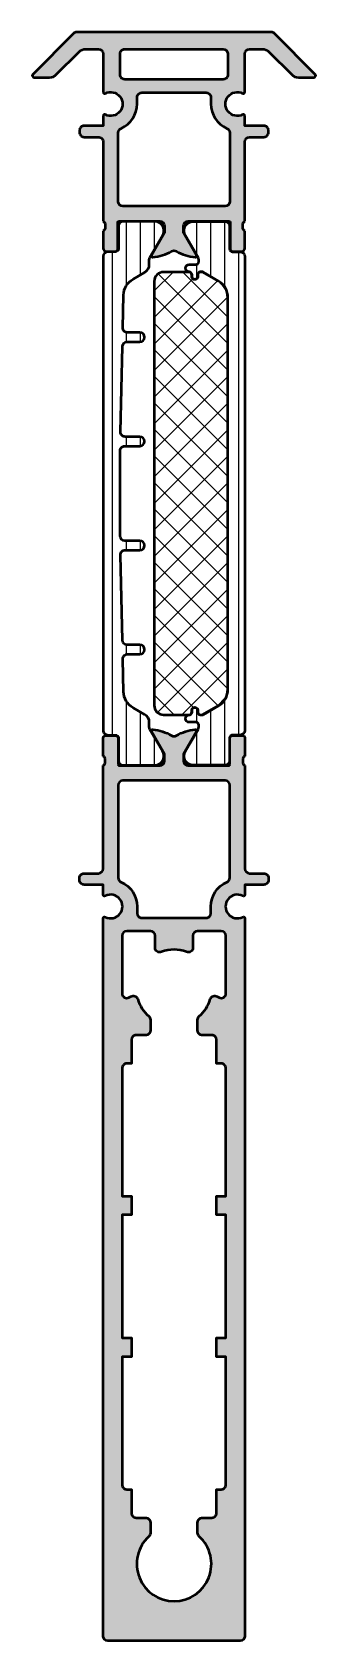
# Model space of a CAD drawing. Extents: x -7 to 23, y -75 to 95.
import ezdxf

# ---------------------------------------------------------------- set-up
doc = ezdxf.new("R2010")
doc.units = 0
for name, color, linetype, lineweight in [('0S-Alu contour', 7, 'Continuous', 50), ('0S-Alu hatch', 252, 'Continuous', 25), ('0S-Plastic contour', 254, 'Continuous', 50), ('0S-Plastic hatch', 253, 'Continuous', 25), ('0S-PT contour', 91, 'Continuous', 50), ('0S-PT hatch', 103, 'Continuous', 25)]:
    doc.layers.add(name, color=color, linetype=linetype, lineweight=lineweight)
pattern_1 = [(90, (0, 0), (-1.4859, 0), [])]

# ---------------------------------------------------------------- blocks, each defined once
blk = doc.blocks.new('346070__BF22D695_9EE8_45FF_923D_9C3B0B44C35D_')
at = {"layer": '0S-Alu hatch'}
h = blk.add_hatch(color=256, dxfattribs=at)
edge = h.paths.add_edge_path()
edge.add_line((-2.626375014997583, 94.84651192499963), (-6.938494865783763, 90.53439302789143))
edge.add_arc((-6.804144592214923, 90.40004272460938), 0.190000000000001, 134.9999936641691, 269.9999999999992)
edge.add_line((-6.804144592214925, 90.2100427246094), (-5.156187475068496, 90.21004272460938))
edge.add_arc((-5.15618747506849, 91.20004272460938), 0.990000000000009, 269.9999999999997, 314.9931089170281)
edge.add_line((-4.456235961512882, 90.49992282154192), (-2.041272433093844, 92.91430551440985))
edge.add_ellipse((-1.32718048492092, 92.20004177491673), major_axis=(-1.010000000000058, 0), ratio=1, start_angle=269.9986823612504, end_angle=314.99310891702777, ccw=False)
edge.add_line((-1.327157257815045, 93.2100417746497), (2.2048591197e-05, 93.21001125332862))
edge.add_ellipse((1.03201087707e-05, 92.70002157346572), major_axis=(-0.509989679997732, 0), ratio=1, start_angle=180, end_angle=269.99868234089917, ccw=False)
edge.add_line((0.5100000001065008, 92.70002157346748), (0.5100000000000057, 88.66774257405831))
edge.add_arc((0.665767883745405, 88.66584558126232), 0.1557794344199138, 179.3022675437157, 296.6131697495109)
edge.add_ellipse((1.299986954986545, 87.40006614684242), major_axis=(-1.259999999999997, 0), ratio=1, start_angle=63.386740839626384, end_angle=296.6131697495112, ccw=False)
edge.add_arc((0.6657700930816544, 86.13429605376079), 0.1557700930816396, 63.38674083962825, 180)
edge.add_line((0.5100000000000148, 86.13429605376079), (0.510000000000007, 85.09003566741943))
edge.add_line((0.510000000000007, 85.09003566741943), (-1.500000000000095, 85.09003566741943))
edge.add_arc((-1.5002473909118, 84.60028305958078), 0.4897526703214849, 89.97105793068152, 180.0283572323923)
edge.add_line((-1.99000000125014, 84.60004066773548), (-1.989999999999992, 84.40002346038862))
edge.add_arc((-1.500247392161329, 84.39977606947637), 0.4897526703214947, 179.9710579306107, 270.0283572335792)
edge.add_line((-1.500005000305953, 83.91002345913802), (1.03201098423e-05, 83.91002346049471))
edge.add_ellipse((1.03201101956e-05, 83.4000337804984), major_axis=(-0.5099896799963091, 0), ratio=1, start_angle=180, end_angle=270.0000000000397, ccw=False)
edge.add_line((0.5100000001065065, 83.40003378049873), (0.5100000000001006, 75.00737559752618))
edge.add_ellipse((0.4211635534569764, 74.73247845433258), major_axis=(-0.2888950563273991, 0), ratio=1, start_angle=178.8557447403815, end_angle=252.091113108642, ccw=False)
edge.add_line((0.7100010000000059, 74.72670930838912), (0.7100010000000112, 74.27331663564495))
edge.add_ellipse((0.4211329043568382, 74.26755538685711), major_axis=(-0.2889255417371552, 0), ratio=1, start_angle=107.9133206864841, end_angle=181.1425681414844, ccw=False)
edge.add_line((0.5100000000000116, 73.99263611146876), (0.5100000000000106, 72.12000104632568))
edge.add_arc((0.8000000000000193, 72.12000104632568), 0.2900000000000088, 180, 270)
edge.add_line((0.8000000000000193, 71.83000104632568), (1.779974319042788, 71.83000104632568))
edge.add_arc((1.779974319042788, 72.12000104632568), 0.2900000000000062, 270, 360)
edge.add_line((2.069974319042795, 72.12000104632568), (2.069974319042797, 74.87999904632568))
edge.add_ellipse((2.199974319042809, 74.87999904632568), major_axis=(-0.1300000000000119, 0), ratio=1, start_angle=270.0000000000033, end_angle=360, ccw=False)
edge.add_line((2.199974319042802, 75.00999904632569), (6.500000000000007, 75.00999904632569))
edge.add_ellipse((6.500000000000003, 74.49999904632568), major_axis=(-0.5100000000000052, 0), ratio=1, start_angle=180, end_angle=269.9999999999996, ccw=False)
edge.add_line((7.010000000000012, 74.49999904632568), (7.010000000000006, 73.79731955440138))
edge.add_line((7.010000000000006, 73.79731955440138), (5.627164796415495, 71.40217872329815))
edge.add_arc((5.738119784648314, 71.33811883097398), 0.1281197846483079, 149.9999999999933, 275.6225775507894)
edge.add_arc((5.26177675882622, 76.17660790817342), 4.989999999999937, 275.6225775507934, 299.8581976965986)
edge.add_ellipse((7.99997997283935, 71.40667675995262), major_axis=(-0.5099999999999617, 0), ratio=1, start_angle=240.1418023033996, end_angle=299.85819769660026, ccw=False)
edge.add_arc((10.7381831868525, 76.17660790817362), 4.990000000000121, 240.1418023034022, 264.3774224492067)
edge.add_arc((10.26184016103041, 71.33811883097397), 0.1281197846482762, 264.3774224492069, 390.0000000000058)
edge.add_line((10.3727951492632, 71.40217872329812), (8.989959945678715, 73.79731955440138))
edge.add_line((8.989959945678715, 73.79731955440138), (8.989959945678708, 74.49999904632568))
edge.add_ellipse((9.499959945678716, 74.49999904632568), major_axis=(-0.5100000000000087, 0), ratio=1, start_angle=270.0000000000004, end_angle=360, ccw=False)
edge.add_line((9.499959945678713, 75.00999904632569), (13.79998562663593, 75.00999904632569))
edge.add_ellipse((13.79998562663592, 74.87999904632568), major_axis=(-0.1300000000000097, 0), ratio=1, start_angle=180, end_angle=269.9999999999984, ccw=False)
edge.add_line((13.92998562663594, 74.87999904632566), (13.92998562663592, 72.12000104632571))
edge.add_arc((14.21998562663592, 72.12000104632571), 0.2899999999999974, 180, 270)
edge.add_line((14.21998562663592, 71.83000104632572), (15.19995994567871, 71.8300010463257))
edge.add_arc((15.19995994567871, 72.12000104632571), 0.2900000000000062, 270, 360)
edge.add_line((15.48995994567872, 72.12000104632571), (15.48995994567871, 73.9926361114688))
edge.add_ellipse((15.57882704132187, 74.26755538685715), major_axis=(-0.2889255417371592, 0), ratio=1, start_angle=-1.1425681415689155, end_angle=72.08667931351653, ccw=False)
edge.add_line((15.2899589456787, 74.27331663564541), (15.28995894567871, 74.72670930838852))
edge.add_ellipse((15.57879639222178, 74.73247845433256), major_axis=(-0.2888950563274623, 0), ratio=1, start_angle=-72.09111310863722, end_angle=1.1442552597338818, ccw=False)
edge.add_line((15.48995994567861, 75.00737559752622), (15.4899599455722, 83.4000337804986))
edge.add_ellipse((15.99994962556824, 83.40003378049869), major_axis=(-0.5099896799960338, 0), ratio=1, start_angle=270.00000000000716, end_angle=360, ccw=False)
edge.add_line((15.99994962556817, 83.91002346049473), (17.49995994565111, 83.91002346038819))
edge.add_arc((17.50020733659058, 84.39977606822679), 0.4897526703214278, 269.9710579274336, 360.0283572342431)
edge.add_line((17.98995994692885, 84.4000184600878), (17.98995994567871, 84.60003566741553))
edge.add_arc((17.50020733784001, 84.6002830583312), 0.489752670321533, 359.9710579302329, 450.0283572338818)
edge.add_line((17.49996494598204, 85.09003566866959), (15.48995994567871, 85.09003566741943))
edge.add_line((15.48995994567871, 85.09003566741943), (15.48995994567871, 86.13434283674155))
edge.add_arc((15.33423663557784, 86.13434283674155), 0.1557233101008713, 0, 116.6137069584541)
edge.add_ellipse((14.70003083851331, 87.40006614684242), major_axis=(-1.259999999999996, 0), ratio=1, start_angle=-116.61316974951092, end_angle=116.6137069584523, ccw=False)
edge.add_arc((15.33424990975447, 88.66584558126237), 0.1557794344199496, 243.3868302504874, 361.7103056146063)
edge.add_line((15.48995994567872, 88.67049497914482), (15.4899599455722, 92.70002157346723))
edge.add_ellipse((15.9999496255683, 92.70002157346734), major_axis=(-0.5099896799960941, 0), ratio=1, start_angle=270.00131765931764, end_angle=360, ccw=False)
edge.add_line((15.99993789708394, 93.21001125332857), (17.32711720313509, 93.2100417746497))
edge.add_ellipse((17.32714043060147, 92.20004177492108), major_axis=(-1.009999999995692, 0), ratio=1, start_angle=225.0068910828699, end_angle=270.0013176592006, ccw=False)
edge.add_line((18.04123237877259, 92.91430551440985), (20.4561959071916, 90.49992282154192))
edge.add_arc((21.15614742074721, 91.2000427246094), 0.9900000000000199, 225.0068910829723, 270.0000000000008)
edge.add_line((21.15614742074722, 90.2100427246094), (22.80410453789365, 90.21004272460938))
edge.add_arc((22.80410453789365, 90.40004272460938), 0.1899999999999977, 270.0000000000021, 405.0000063358274)
edge.add_line((22.93845481146249, 90.53439302789143), (18.62633496067627, 94.84651192499963))
edge.add_arc((18.27985267620927, 94.50002956390381), 0.4900000000000061, 45.00000633583307, 89.99999999999834)
edge.add_line((18.27985267620929, 94.99002956390382), (-2.27989273053059, 94.9900295639038))
edge.add_arc((-2.279892730530599, 94.50002956390381), 0.4899999999999949, 89.99999999999896, 134.9999936641658)
edge = h.paths.add_edge_path()
edge.add_ellipse((4.599986954986539, 88.10000511168614), major_axis=(-0.4999999999999966, 0), ratio=1, start_angle=269.3673577318503, end_angle=360, ccw=False)
edge.add_line((4.60550768808788, 88.59997463226318), (11.39451010540831, 88.59997463226318))
edge.add_ellipse((11.40003083851328, 88.10000511168614), major_axis=(-0.5000000000000373, 0), ratio=1, start_angle=180, end_angle=270.63264226856535, ccw=False)
edge.add_line((11.90003083851332, 88.10000511168614), (11.90003083851332, 87.40006614683993))
edge.add_arc((14.70003083855247, 87.4000661468399), 2.800000000039148, 180, 246.8073643830589)
edge.add_ellipse((13.4004124062633, 84.36675245873344), major_axis=(-0.4999999999608244, 0), ratio=1, start_angle=179.9966362892651, end_angle=246.80736438339568, ccw=False)
edge.add_line((13.90041240536247, 84.36672310481909), (13.8999857897989, 77.09996547399595))
edge.add_ellipse((13.39999611319174, 77.0999948273101), major_axis=(-0.4999896774687898, 0), ratio=1, start_angle=90.00000000056531, end_angle=179.9966362885066, ccw=False)
edge.add_line((13.39999611319667, 76.60000514984131), (2.599963832593539, 76.60000514973474))
edge.add_ellipse((2.599963832593539, 77.0999948273101), major_axis=(-0.4999896775753553, 0), ratio=1, start_angle=0.003363711493420851, end_angle=90.00000000000011, ccw=False)
edge.add_line((2.099974155879818, 77.09996547399594), (2.099547541771235, 84.36669832128715))
edge.add_ellipse((2.599547540908439, 84.36672767520731), major_axis=(-0.499999999998857, 0), ratio=1, start_angle=-66.80845702944998, end_angle=0.003363711493420851, ccw=False)
edge.add_arc((1.299986954985402, 87.4000661468447), 2.800000000001144, 293.1915429705496, 360)
edge.add_line((4.09998695498654, 87.40006614684467), (4.099986954986543, 88.10000511168614))
edge = h.paths.add_edge_path()
edge.add_ellipse((13.1999736979046, 92.70004188561823), major_axis=(-0.499969368677098, 0), ratio=1, start_angle=180.000794781643, end_angle=270, ccw=False)
edge.add_line((13.6999430665336, 92.70004882097103), (13.69997358322143, 90.49999999998533))
edge.add_ellipse((13.20020311082541, 90.499770472396), major_axis=(-0.499770525103128, 0), ratio=1, start_angle=89.97368599480791, end_angle=180.0263140020329, ccw=False)
edge.add_line((13.19997358320851, 90), (2.799986362460407, 90))
edge.add_ellipse((2.799756834853293, 90.499770472396), major_axis=(-0.4997705251031239, 0), ratio=1, start_angle=-0.02631400361190117, end_angle=90.02631400407012, ccw=False)
edge.add_line((2.299986362457282, 90.4999999999991), (2.300016880035407, 92.70001125335693))
edge.add_ellipse((2.79998624777411, 92.70004188561823), major_axis=(-0.4999693686770996, 0), ratio=1, start_angle=-89.99999999483049, end_angle=0.0035104136661061602, ccw=False)
edge.add_line((2.799986247729, 93.20001125429532), (13.1999736979046, 93.20001125429532))
at = {"layer": '0S-Alu contour', "color": 7}
for points in [[(-2.626375014997583, 94.84651192499963), (-6.938494865783763, 90.53439302789143)], [(18.27985267620929, 94.99002956390382), (-2.27989273053059, 94.9900295639038)], [(22.93845481146249, 90.53439302789143), (18.62633496067627, 94.84651192499963)], [(-4.456235961512882, 90.49992282154192), (-2.041272433093844, 92.91430551440985)], [(-1.327157257815045, 93.2100417746497), (2.2048591197e-05, 93.21001125332862)], [(0.5100000001065008, 92.70002157346748), (0.5100000000000057, 88.66774257405831)], [(2.299986362457282, 90.4999999999991), (2.300016880035407, 92.70001125335693)], [(2.799986247729, 93.20001125429532), (13.1999736979046, 93.20001125429532)], [(13.6999430665336, 92.70004882097103), (13.69997358322143, 90.49999999998533)], [(15.48995994567872, 88.67049497914482), (15.4899599455722, 92.70002157346723)], [(15.99993789708394, 93.21001125332857), (17.32711720313509, 93.2100417746497)], [(18.04123237877259, 92.91430551440985), (20.4561959071916, 90.49992282154192)], [(-6.804144592214925, 90.2100427246094), (-5.156187475068496, 90.21004272460938)], [(21.15614742074722, 90.2100427246094), (22.80410453789365, 90.21004272460938)], [(13.19997358320851, 90), (2.799986362460406, 90)], [(4.60550768808788, 88.59997463226318), (11.39451010540831, 88.59997463226318)], [(4.09998695498654, 87.40006614684467), (4.099986954986543, 88.10000511168614)], [(11.90003083851332, 88.10000511168614), (11.90003083851332, 87.40006614683993)], [(0.5100000000000148, 86.13429605376079), (0.510000000000007, 85.09003566741943), (-1.500000000000095, 85.09003566741943)], [(17.49996494598204, 85.09003566866959), (15.48995994567871, 85.09003566741943), (15.48995994567871, 86.13434283674155)], [(-1.99000000125014, 84.60004066773548), (-1.989999999999992, 84.40002346038862)], [(-1.500005000305953, 83.91002345913802), (1.03201098423e-05, 83.91002346049471)], [(0.5100000001065065, 83.40003378049873), (0.5100000000001006, 75.00737559752618)], [(2.099974155879818, 77.09996547399594), (2.099547541771235, 84.36669832128715)], [(13.90041240536247, 84.36672310481909), (13.8999857897989, 77.09996547399595)], [(15.48995994567861, 75.00737559752622), (15.4899599455722, 83.4000337804986)], [(15.99994962556817, 83.91002346049473), (17.49995994565111, 83.91002346038819)], [(17.98995994692885, 84.4000184600878), (17.98995994567871, 84.60003566741553)], [(13.39999611319667, 76.60000514984131), (2.599963832593539, 76.60000514973474)], [(2.069974319042795, 72.12000104632568), (2.069974319042797, 74.87999904632568)], [(2.199974319042802, 75.00999904632569), (6.500000000000007, 75.00999904632569)], [(9.499959945678713, 75.00999904632569), (13.79998562663593, 75.00999904632569)], [(13.92998562663594, 74.87999904632566), (13.92998562663592, 72.12000104632571)], [(0.5100000000000116, 73.99263611146876), (0.5100000000000106, 72.12000104632568)], [(0.7100010000000059, 74.72670930838912), (0.7100010000000112, 74.27331663564495)], [(7.010000000000012, 74.49999904632568), (7.010000000000006, 73.79731955440138), (5.627164796415495, 71.40217872329815)], [(10.3727951492632, 71.40217872329812), (8.989959945678715, 73.79731955440138), (8.989959945678708, 74.49999904632568)], [(15.2899589456787, 74.27331663564541), (15.28995894567871, 74.72670930838852)], [(15.48995994567872, 72.12000104632571), (15.48995994567871, 73.9926361114688)], [(0.8000000000000193, 71.83000104632568), (1.779974319042788, 71.83000104632568)], [(14.21998562663592, 71.83000104632572), (15.19995994567871, 71.8300010463257)]]:
    blk.add_lwpolyline(points, dxfattribs=at)
for centre, radius, start, end in [((-2.279892730530599, 94.50002956390381), 0.4899999999999949, 89.99999999999896, 134.9999936641658), ((18.27985267620927, 94.50002956390381), 0.4900000000000061, 45.00000633583307, 89.99999999999834), ((-6.804144592214923, 90.40004272460938), 0.190000000000001, 134.9999936641691, 269.9999999999992), ((-5.15618747506849, 91.20004272460938), 0.990000000000009, 269.9999999999997, 314.9931089170281), ((21.15614742074721, 91.2000427246094), 0.9900000000000199, 225.0068910829723, 270.0000000000008), ((22.80410453789365, 90.40004272460938), 0.1899999999999977, 270.0000000000021, 45.00000633582745), ((0.665767883745405, 88.66584558126232), 0.1557794344199138, 179.3022675437157, 296.6131697495109), ((15.33424990975447, 88.66584558126237), 0.1557794344199496, 243.3868302504874, 1.710305614606304), ((1.299986954985402, 87.4000661468447), 2.800000000001144, 293.1915429705496, 0), ((14.70003083855247, 87.4000661468399), 2.800000000039148, 180, 246.8073643830589), ((-1.5002473909118, 84.60028305958078), 0.4897526703214849, 89.97105793068152, 180.0283572323923), ((0.6657700930816544, 86.13429605376079), 0.1557700930816396, 63.38674083962825, 180), ((15.33423663557784, 86.13434283674155), 0.1557233101008713, 0, 116.6137069584541), ((17.50020733784001, 84.6002830583312), 0.489752670321533, 359.9710579302329, 90.02835723388193), ((-1.500247392161329, 84.39977606947637), 0.4897526703214947, 179.9710579306107, 270.0283572335792), ((17.50020733659058, 84.39977606822679), 0.4897526703214278, 269.9710579274336, 0.0283572342431237), ((0.8000000000000193, 72.12000104632568), 0.2900000000000088, 180, 270), ((1.779974319042788, 72.12000104632568), 0.2900000000000062, 270, 0), ((5.738119784648314, 71.33811883097398), 0.1281197846483079, 149.9999999999933, 275.6225775507894), ((5.26177675882622, 76.17660790817342), 4.989999999999937, 275.6225775507934, 299.8581976965986), ((10.7381831868525, 76.17660790817362), 4.990000000000121, 240.1418023034022, 264.3774224492067), ((10.26184016103041, 71.33811883097397), 0.1281197846482762, 264.3774224492069, 30.00000000000574), ((14.21998562663592, 72.12000104632571), 0.2899999999999974, 180, 270), ((15.19995994567871, 72.12000104632571), 0.2900000000000062, 270, 0)]:
    blk.add_arc(centre, radius, start, end, dxfattribs=at)
at = {"layer": '0S-Alu contour', "color": 7, "extrusion": (0, 0, -1)}
for centre, radius, start, end in [((1.32718048492092, 92.20004177491673), 1.010000000000058, 45.00689108297221, 90.00131763874957), ((-1.03201087707e-05, 92.70002157346572), 0.509989679997732, 90.00131765910085, 180), ((-2.79998624777411, 92.70004188561823), 0.4999693686770997, 359.9964895863339, 89.99999999483049), ((-13.1999736979046, 92.70004188561823), 0.499969368677098, 90, 179.999205218357), ((-15.9999496255683, 92.70002157346734), 0.5099896799960942, 0, 89.99868234068236), ((-17.32714043060147, 92.20004177492108), 1.009999999995692, 89.9986823407994, 134.9931089171301), ((-2.799756834853293, 90.499770472396), 0.4997705251031239, 269.9736859959299, 0.0263140036118121), ((-13.20020311082541, 90.499770472396), 0.499770525103128, 179.9736859979671, 270.0263140051921), ((-1.299986954986545, 87.40006614684242), 1.259999999999997, 63.38683025048879, 296.6132591603736), ((-4.599986954986539, 88.10000511168614), 0.4999999999999966, 0, 90.6326422681497), ((-11.40003083851328, 88.10000511168614), 0.5000000000000373, 89.36735773143467, 180), ((-14.70003083851331, 87.40006614684242), 1.259999999999996, 243.3862930415477, 116.6131697495109), ((-1.03201101956e-05, 83.4000337804984), 0.5099896799963091, 89.99999999996031, 180), ((-2.599547540908439, 84.36672767520731), 0.499999999998857, 359.9966362885066, 66.80845702945005), ((-13.4004124062633, 84.36675245873344), 0.4999999999608244, 113.1926356166043, 180.0033637107349), ((-15.99994962556824, 83.40003378049869), 0.5099896799960338, 0, 89.99999999999282), ((-2.599963832593539, 77.0999948273101), 0.4999896775753553, 269.9999999999999, 359.9966362885066), ((-13.39999611319174, 77.0999948273101), 0.4999896774687898, 180.0033637114934, 269.9999999994347), ((-0.4211635534569764, 74.73247845433258), 0.2888950563273991, 107.908886891358, 181.1442552596186), ((-2.199974319042809, 74.87999904632568), 0.1300000000000119, 0, 89.99999999999667), ((-6.500000000000003, 74.49999904632568), 0.5100000000000052, 90.0000000000004, 180), ((-9.499959945678716, 74.49999904632568), 0.5100000000000087, 0, 89.9999999999996), ((-13.79998562663592, 74.87999904632568), 0.1300000000000097, 90.00000000000156, 180), ((-15.57879639222178, 74.73247845433256), 0.2888950563274623, 358.8557447402661, 72.0911131086373), ((-0.4211329043568382, 74.26755538685711), 0.2889255417371552, 178.8574318585156, 252.0866793135159), ((-15.57882704132187, 74.26755538685715), 0.2889255417371592, 287.9133206864835, 1.142568141568927), ((-7.99997997283935, 71.40667675995262), 0.5099999999999617, 60.14180230339975, 119.8581976966004)]:
    blk.add_arc(centre, radius, start, end, dxfattribs=at)
blk = doc.blocks.new('245307__556D941A_0199_47F5_95B8_8AF76BC48783___31E0E430_4024_4556_BC06_C6A99058EF04_')
at = {"layer": '0S-Plastic hatch'}
h = blk.add_hatch(dxfattribs=at)
h.set_pattern_fill('ANSI31', color=256, scale=0.4680000000000001, angle=45, style=0)
h.set_pattern_definition(pattern_1)
edge = h.paths.add_edge_path()
edge.add_line((0.51002892391066, 71.29001825878905), (0.5100289239104697, 21.21001225878917))
edge.add_arc((1.000028923910572, 21.21001225878916), 0.4900000000001015, 180, 270.0000000000002)
edge.add_line((1.000028923910574, 20.72001225878906), (1.810362936153108, 20.72001225878906))
edge.add_ellipse((1.81036223895966, 20.41001156169282), major_axis=(-0.3100006970970301, 0), ratio=1, start_angle=179.99987114239, end_angle=269.9998711414444, ccw=False)
edge.add_line((2.120362936055907, 20.41001086449921), (2.120028306846748, 18.01001382305978))
edge.add_arc((2.610024284285493, 18.01001123622766), 0.4899959774455703, 179.9996975194316, 269.9999999999988)
edge.add_line((2.610024284285482, 17.52001525878209), (6.085851420094776, 17.52001525878906))
edge.add_arc((5.944257773018701, 18.49983333351191), 0.9899960709244705, 278.2228963588979, 392.7407569883866)
edge.add_line((6.776969477999544, 19.03526160773152), (5.458333314716784, 21.3192067522931))
edge.add_ellipse((5.900006285781739, 21.57420672607863), major_axis=(-0.5099999999999665, 0), ratio=1, start_angle=-0.5398516222250009, end_angle=29.999996599344627, ccw=False)
edge.add_line((5.390028923910447, 21.57901197100101), (5.390028923910437, 22.03151071641176))
edge.add_arc((4.400028923910471, 22.03151071641175), 0.9899999999999655, 0, 60.0000000000015)
edge.add_line((4.895028923910431, 22.88887586615833), (3.66817561018452, 23.59719995709412))
edge.add_ellipse((4.67317561018457, 25.33791101870105), major_axis=(-2.010000000000199, 0), ratio=1, start_angle=1.3413950657791816, end_angle=60.00000000000159, ccw=False)
edge.add_line((2.663726436105069, 25.29085767884071), (2.583006229852827, 28.73807635166037))
edge.add_ellipse((3.092866468052049, 28.75001525878912), major_axis=(-0.5099999999999966, 0), ratio=1, start_angle=-90.0000000000004, end_angle=1.3413950657791816, ccw=False)
edge.add_line((3.092866468052053, 29.26001525878911), (4.400028923910621, 29.26001525878911))
edge.add_arc((4.400028923910621, 29.75001525878911), 0.4899999999999985, 270, 450)
edge.add_line((4.400028923910621, 30.24001525878911), (3.046034390418752, 30.24001525878911))
edge.add_ellipse((3.046034390418749, 30.75001525878911), major_axis=(-0.5100000000000016, 0), ratio=1, start_angle=1.3413950657781015, end_angle=90.00000000000028, ccw=False)
edge.add_line((2.536174152219522, 30.73807635166038), (2.325429802869635, 39.73807635166041))
edge.add_ellipse((2.835290041068823, 39.75001525878914), major_axis=(-0.5099999999999612, 0), ratio=1, start_angle=-89.9999999999988, end_angle=1.3413950657778742, ccw=False)
edge.add_line((2.835290041068812, 40.2600152587891), (4.400028923910626, 40.26001525878912))
edge.add_arc((4.400028923910623, 40.75001525878912), 0.4899999999999949, 270.0000000000003, 450.0000000000002)
edge.add_line((4.40002892391062, 41.24001525878911), (2.80002892391057, 41.24001525878911))
edge.add_ellipse((2.800028923910572, 41.75001525878911), major_axis=(-0.5100000000000052, 0), ratio=1, start_angle=0, end_angle=89.99999999999977, ccw=False)
edge.add_line((2.290028923910564, 41.75001525878911), (2.290028923910565, 50.75001525878912))
edge.add_ellipse((2.800028923910557, 50.75001525878913), major_axis=(-0.5099999999999918, 0), ratio=1, start_angle=269.9999999999991, end_angle=360, ccw=False)
edge.add_line((2.800028923910565, 51.26001525878912), (4.400028923910616, 51.26001525878912))
edge.add_arc((4.400028923910614, 51.75001525878911), 0.490000000000002, 270.0000000000002, 450.0000000000002)
edge.add_line((4.400028923910612, 52.24001525878912), (2.835290041068869, 52.24001525878909))
edge.add_ellipse((2.835290041068866, 52.75001525878909), major_axis=(-0.5100000000000052, 0), ratio=1, start_angle=-1.34139506577759, end_angle=90.00000000000028, ccw=False)
edge.add_line((2.325429802869634, 52.76195416591782), (2.53617415221952, 61.76195416591785))
edge.add_ellipse((3.046034390418753, 61.75001525878911), major_axis=(-0.5100000000000077, 0), ratio=1, start_angle=270.00000000000085, end_angle=358.6586049342208, ccw=False)
edge.add_line((3.046034390418746, 62.26001525878912), (4.400028923910623, 62.26001525878912))
edge.add_arc((4.400028923910624, 62.75001525878912), 0.490000000000002, 269.9999999999999, 449.9999999999999)
edge.add_line((4.400028923910625, 63.24001525878912), (3.09286646805205, 63.24001525878912))
edge.add_ellipse((3.092866468052049, 63.75001525878911), major_axis=(-0.5099999999999909, 0), ratio=1, start_angle=-1.3413950657803184, end_angle=90.00000000000011, ccw=False)
edge.add_line((2.583006229852829, 63.76195416591786), (2.663726436105073, 67.20917283873752))
edge.add_ellipse((4.673175610184371, 67.16211949887719), major_axis=(-2.009999999999995, 0), ratio=1, start_angle=299.9999999999994, end_angle=358.65860493422105, ccw=False)
edge.add_line((3.668175610184389, 68.90283056048392), (4.895028923910444, 69.61115465141982))
edge.add_arc((4.400028923910451, 70.46851980116642), 0.99, 299.9999999999994, 360)
edge.add_line((5.390028923910452, 70.46851980116648), (5.390028923910425, 70.92101854657646))
edge.add_ellipse((5.900006285781918, 70.92582379149941), major_axis=(-0.5100000000001736, 0), ratio=1, start_angle=-29.99999659934599, end_angle=0.5398516222883813, ccw=False)
edge.add_line((5.458333314716789, 71.18082376528506), (6.776969477999399, 73.46476890984637))
edge.add_arc((5.94425777301872, 74.00019718406621), 0.989996070924477, 327.2592430115971, 441.777103641099)
edge.add_line((6.085851420094846, 74.98001525878905), (2.610024284285506, 74.98001525879603))
edge.add_arc((2.610024284276127, 74.49001928135982), 0.4899959774362089, 89.99999999890323, 180.0079887600601)
edge.add_line((2.120028311602868, 74.4899509611393), (2.120362933139828, 72.0900614817698))
edge.add_ellipse((1.810362936153117, 72.09001825878903), major_axis=(-0.3099999999999789, 0), ratio=1, start_angle=90.00000000000028, end_angle=180.0079886915353, ccw=False)
edge.add_line((1.810362936153119, 71.78001825878906), (1.000028923910648, 71.78001825878904))
edge.add_arc((1.000028923910657, 71.29001825878905), 0.4899999999999949, 90.00000000000104, 180)
at = {"layer": '0S-Plastic contour', "color": 7}
for points in [[(6.085851420094846, 74.98001525878905), (2.610024284285506, 74.98001525879603)], [(2.120028311602868, 74.4899509611393), (2.120362933139828, 72.0900614817698)], [(5.458333314716789, 71.18082376528506), (6.776969477999399, 73.46476890984637)], [(1.810362936153119, 71.78001825878906), (1.000028923910648, 71.78001825878904)], [(0.51002892391066, 71.29001825878905), (0.5100289239104697, 21.21001225878917)], [(5.390028923910452, 70.46851980116648), (5.390028923910425, 70.92101854657646)], [(3.668175610184389, 68.90283056048392), (4.895028923910444, 69.61115465141982)], [(2.583006229852829, 63.76195416591786), (2.663726436105073, 67.20917283873752)], [(4.400028923910625, 63.24001525878912), (3.09286646805205, 63.24001525878912)], [(2.325429802869634, 52.76195416591782), (2.53617415221952, 61.76195416591785)], [(3.046034390418746, 62.26001525878912), (4.400028923910623, 62.26001525878912)], [(2.800028923910565, 51.26001525878912), (4.400028923910616, 51.26001525878912)], [(4.400028923910612, 52.24001525878912), (2.835290041068869, 52.24001525878909)], [(2.290028923910564, 41.75001525878911), (2.290028923910565, 50.75001525878912)], [(4.40002892391062, 41.24001525878911), (2.80002892391057, 41.24001525878911)], [(2.536174152219522, 30.73807635166038), (2.325429802869635, 39.73807635166041)], [(2.835290041068812, 40.2600152587891), (4.400028923910626, 40.26001525878912)], [(4.400028923910621, 30.24001525878911), (3.046034390418752, 30.24001525878911)], [(3.092866468052053, 29.26001525878911), (4.400028923910621, 29.26001525878911)], [(2.663726436105069, 25.29085767884071), (2.583006229852827, 28.73807635166037)], [(4.895028923910431, 22.88887586615833), (3.66817561018452, 23.59719995709412)], [(1.000028923910574, 20.72001225878906), (1.810362936153108, 20.72001225878906)], [(2.120362936055907, 20.41001086449921), (2.120028306846748, 18.01001382305978)], [(5.390028923910447, 21.57901197100101), (5.390028923910437, 22.03151071641176)], [(6.776969477999544, 19.03526160773152), (5.458333314716784, 21.3192067522931)], [(2.610024284285482, 17.52001525878209), (6.085851420094776, 17.52001525878906)]]:
    blk.add_lwpolyline(points, dxfattribs=at)
for centre, radius, start, end in [((2.610024284276127, 74.49001928135982), 0.4899959774362089, 89.99999999890323, 180.0079887600601), ((5.94425777301872, 74.00019718406621), 0.989996070924477, 327.2592430115971, 81.77710364109909), ((1.000028923910657, 71.29001825878905), 0.4899999999999949, 90.00000000000104, 180), ((4.400028923910451, 70.46851980116642), 0.99, 299.9999999999994, 0), ((4.400028923910624, 62.75001525878912), 0.490000000000002, 269.9999999999999, 89.99999999999991), ((4.400028923910614, 51.75001525878911), 0.490000000000002, 270.0000000000002, 90.00000000000021), ((4.400028923910623, 40.75001525878912), 0.4899999999999949, 270.0000000000003, 90.00000000000031), ((4.400028923910621, 29.75001525878911), 0.4899999999999985, 270, 90), ((4.400028923910471, 22.03151071641175), 0.9899999999999655, 0, 60.0000000000015), ((1.000028923910572, 21.21001225878916), 0.4900000000001015, 180, 270.0000000000002), ((5.944257773018701, 18.49983333351191), 0.9899960709244705, 278.2228963588979, 32.74075698838659), ((2.610024284285493, 18.01001123622766), 0.4899959774455703, 179.9996975194316, 269.9999999999988)]:
    blk.add_arc(centre, radius, start, end, dxfattribs=at)
at = {"layer": '0S-Plastic contour', "color": 7, "extrusion": (0, 0, -1)}
for centre, radius, start, end in [((-1.810362936153117, 72.09001825878903), 0.309999999999979, 179.9920113084647, 269.9999999999997), ((-5.900006285781918, 70.92582379149941), 0.5100000000001736, 359.4601483777116, 29.999996599346), ((-4.673175610184371, 67.16211949887719), 2.009999999999995, 1.341395065778929, 60.00000000000064), ((-3.092866468052049, 63.75001525878911), 0.5099999999999909, 269.9999999999999, 1.341395065780287), ((-3.046034390418753, 61.75001525878911), 0.5100000000000077, 1.341395065779201, 89.99999999999916), ((-2.835290041068866, 52.75001525878909), 0.5100000000000052, 269.9999999999997, 1.34139506577757), ((-2.800028923910557, 50.75001525878913), 0.5099999999999918, 0, 90.0000000000009), ((-2.800028923910572, 41.75001525878911), 0.5100000000000052, 270.0000000000002, 0), ((-2.835290041068823, 39.75001525878914), 0.5099999999999612, 358.6586049342221, 89.99999999999883), ((-3.046034390418749, 30.75001525878911), 0.5100000000000016, 269.9999999999997, 358.6586049342219), ((-3.092866468052049, 28.75001525878912), 0.5099999999999966, 358.6586049342208, 90.0000000000004), ((-4.67317561018457, 25.33791101870105), 2.010000000000199, 299.9999999999984, 358.6586049342208), ((-1.81036223895966, 20.41001156169282), 0.3100006970970301, 90.00012885855566, 180.0001288576101), ((-5.900006285781739, 21.57420672607863), 0.5099999999999665, 330.0000034006554, 0.5398516222249916)]:
    blk.add_arc(centre, radius, start, end, dxfattribs=at)
blk = doc.blocks.new('245307__257E6DD6_6E95_4658_8C74_2B9E7260D93A___5C8C836A_0E1C_481F_BCA5_81E54EA8E3B2_')
at = {"layer": '0S-Plastic hatch'}
h = blk.add_hatch(dxfattribs=at)
h.set_pattern_fill('ANSI31', color=256, scale=0.4680000000000001, angle=45, style=0)
h.set_pattern_definition(pattern_1)
edge = h.paths.add_edge_path()
edge.add_line((15.48999999999998, 71.29002093770544), (15.49000000000002, 21.2100095798727))
edge.add_ellipse((15.00000267890919, 21.21000957987271), major_axis=(-0.4899973210908221, 0), ratio=1, start_angle=90.0000000000004, end_angle=180, ccw=False)
edge.add_line((15.0000026789092, 20.72001225878189), (14.18966866666675, 20.72001225878906))
edge.add_arc((14.18966866666671, 20.41001225878901), 0.3100000000000449, 89.99999999999181, 180)
edge.add_line((13.87966866666667, 20.41001225878169), (13.88000061715934, 18.01001249271294))
edge.add_ellipse((13.39000530483676, 18.01001057110798), major_axis=(-0.4899953123263469, 0), ratio=1, start_angle=89.99992221594528, end_angle=180.0002246966147, ccw=False)
edge.add_line((13.39000463962507, 17.52001525878209), (9.914177503815795, 17.52001525878906))
edge.add_ellipse((10.05577115089187, 18.49983333351191), major_axis=(-0.9899960709244746, 0), ratio=1, start_angle=-32.740756988385726, end_angle=81.77710364110192, ccw=False)
edge.add_line((9.223059445911021, 19.03526160773151), (10.54169560553939, 21.31920674596349))
edge.add_arc((10.10002263447441, 21.57420671974904), 0.5100000000000016, 330.0000034006553, 360.0057438232341)
edge.add_line((10.61002263191171, 21.57425784654911), (10.60999999868414, 21.80004132335912))
edge.add_arc((10.34999999994531, 21.80001525874375), 0.2600000000452986, 0.0057438170791521, 89.99999999386789)
edge.add_line((10.34999999997313, 22.06001525878905), (9.59959336060901, 22.06001525878908))
edge.add_ellipse((9.599593360609031, 22.44927433190583), major_axis=(-0.3892590731167508, 0), ratio=1, start_angle=-90.00000000000313, end_angle=89.99999999999687, ccw=False)
edge.add_arc((9.599593360609079, 23.15001525878911), 0.3114818537665265, 269.9999999999954, 360)
edge.add_line((9.911075214375606, 23.15001525878911), (9.911075214375604, 23.35058605407529))
edge.add_ellipse((10.20050441908936, 23.35058605407529), major_axis=(-0.2894292047137625, 0), ratio=1, start_angle=180, end_angle=360, ccw=False)
edge.add_line((10.48993362380313, 23.35058605407529), (10.48993362380313, 23.15001525878903))
edge.add_arc((10.79993362380307, 23.15001525878903), 0.3099999999999454, 180, 266.6615612799579)
edge.add_line((10.78188115084546, 22.84054133707658), (10.96501280946023, 22.84054133707653))
edge.add_arc((10.9650128094603, 23.05054133707653), 0.210000000000008, 269.9999999999826, 299.9999999999999)
edge.add_line((11.0700128094603, 22.8686760022818), (12.70499999999998, 23.81263629686142))
edge.add_arc((11.70000000000005, 25.55334735846813), 2.009999999999962, 299.9999999999985, 360)
edge.add_line((13.71000000000001, 25.55334735846813), (13.71000000000001, 66.94668315915719))
edge.add_arc((11.70000000000012, 66.94668315915719), 2.009999999999891, 0, 59.99999999999634)
edge.add_line((12.70500000000017, 68.68739422076375), (11.07001280946061, 69.63135451534347))
edge.add_arc((10.96501280946051, 69.44948918054862), 0.2100000000001642, 59.99999999999438, 90.00000000001309)
edge.add_line((10.96501280946047, 69.65948918054879), (10.78188115084576, 69.65948918054875))
edge.add_arc((10.79993362380309, 69.35001525883627), 0.3099999999999502, 93.3384387199884, 180)
edge.add_line((10.48993362380314, 69.35001525883625), (10.48993362380312, 69.14944446355005))
edge.add_ellipse((10.20050441908936, 69.14944446355004), major_axis=(-0.2894292047137608, 0), ratio=1, start_angle=0, end_angle=180, ccw=False)
edge.add_line((9.911075214375602, 69.14944446355003), (9.911075214375593, 69.35001525883615))
edge.add_arc((9.59959336060902, 69.35001525883615), 0.3114818537665744, 0, 90.00000000000067)
edge.add_ellipse((9.599593360609003, 70.05075618571948), major_axis=(-0.3892590731167473, 0), ratio=1, start_angle=-89.99999999999778, end_angle=90.0000000000021, ccw=False)
edge.add_line((9.599593360608988, 70.44001525883623), (10.34999999997314, 70.44001525883628))
edge.add_arc((10.34999999997312, 70.70001525885377), 0.2600000000174845, 270.0000000000035, 359.9942561768293)
edge.add_line((10.60999999868413, 70.6999891942106), (10.61002263191171, 70.92577267108467))
edge.add_arc((10.10002263457824, 70.9258237978569), 0.5099999998961556, 359.9942561798751, 389.9999966024704)
edge.add_line((10.54169560553939, 71.18082377161463), (9.223059445911034, 73.4647689098466))
edge.add_ellipse((10.05577115089188, 74.00019718406621), major_axis=(-0.9899960709244806, 0), ratio=1, start_angle=-81.77710364110169, end_angle=32.74075698838652, ccw=False)
edge.add_line((9.914177503815804, 74.98001525878907), (13.39000463962508, 74.98001525879602))
edge.add_ellipse((13.39000463962507, 74.49001928135043), major_axis=(-0.489995977445588, 0), ratio=1, start_angle=179.9920751942274, end_angle=269.99999999999875, ccw=False)
edge.add_line((13.88000061238366, 74.48995150806986), (13.87966866963188, 72.09006113577422))
edge.add_arc((14.18966866668186, 72.09001825880425), 0.310000000015195, 179.9920752599478, 269.9999999976975)
edge.add_line((14.1896686666694, 71.78001825878906), (15.00000267890929, 71.78001825879623))
edge.add_ellipse((15.00000267890923, 71.29002093770548), major_axis=(-0.4899973210907546, 0), ratio=1, start_angle=180, end_angle=269.9999999999927, ccw=False)
at = {"layer": '0S-Plastic contour', "color": 7}
for points in [[(9.914177503815804, 74.98001525878907), (13.39000463962508, 74.98001525879602)], [(10.54169560553939, 71.18082377161463), (9.223059445911034, 73.4647689098466)], [(13.88000061238366, 74.48995150806986), (13.87966866963188, 72.09006113577422)], [(14.1896686666694, 71.78001825878906), (15.00000267890929, 71.78001825879623)], [(9.599593360608988, 70.44001525883623), (10.34999999997314, 70.44001525883628)], [(10.60999999868413, 70.6999891942106), (10.61002263191171, 70.92577267108467)], [(15.48999999999998, 71.29002093770544), (15.49000000000002, 21.2100095798727)], [(9.911075214375602, 69.14944446355003), (9.911075214375593, 69.35001525883615)], [(10.48993362380314, 69.35001525883625), (10.48993362380312, 69.14944446355005)], [(10.96501280946047, 69.65948918054879), (10.78188115084576, 69.65948918054875)], [(12.70500000000017, 68.68739422076375), (11.07001280946061, 69.63135451534347)], [(13.71000000000001, 25.55334735846813), (13.71000000000001, 66.94668315915719)], [(11.0700128094603, 22.8686760022818), (12.70499999999998, 23.81263629686142)], [(9.911075214375606, 23.15001525878911), (9.911075214375604, 23.35058605407529)], [(10.48993362380313, 23.35058605407529), (10.48993362380313, 23.15001525878903)], [(10.78188115084546, 22.84054133707658), (10.96501280946023, 22.84054133707653)], [(9.223059445911021, 19.03526160773151), (10.54169560553939, 21.31920674596349)], [(10.34999999997313, 22.06001525878905), (9.59959336060901, 22.06001525878908)], [(10.61002263191171, 21.57425784654911), (10.60999999868414, 21.80004132335912)], [(13.87966866666667, 20.41001225878169), (13.88000061715934, 18.01001249271294)], [(15.0000026789092, 20.72001225878189), (14.18966866666675, 20.72001225878906)], [(13.39000463962507, 17.52001525878209), (9.914177503815795, 17.52001525878906)]]:
    blk.add_lwpolyline(points, dxfattribs=at)
at = {"layer": '0S-Plastic contour', "color": 7, "extrusion": (0, 0, -1)}
for centre, radius, start, end in [((-10.05577115089188, 74.00019718406621), 0.9899960709244808, 327.2592430116135, 81.77710364110175), ((-13.39000463962507, 74.49001928135043), 0.489995977445588, 90.00000000000124, 180.0079248057727), ((-15.00000267890923, 71.29002093770548), 0.4899973210907547, 90.00000000000728, 180), ((-9.599593360609003, 70.05075618571948), 0.3892590731167473, 269.9999999999979, 89.99999999999793), ((-10.20050441908936, 69.14944446355004), 0.2894292047137608, 180, 0), ((-9.599593360609031, 22.44927433190583), 0.3892590731167509, 270.0000000000031, 90.00000000000314), ((-10.20050441908936, 23.35058605407529), 0.2894292047137625, 0, 180), ((-15.00000267890919, 21.21000957987271), 0.4899973210908222, 180, 269.9999999999996), ((-10.05577115089187, 18.49983333351191), 0.9899960709244746, 278.2228963588981, 32.74075698838571), ((-13.39000530483676, 18.01001057110798), 0.4899953123263469, 179.9997753033853, 270.0000777840548)]:
    blk.add_arc(centre, radius, start, end, dxfattribs=at)
at = {"layer": '0S-Plastic contour', "color": 7}
for centre, radius, start, end in [((14.18966866668186, 72.09001825880425), 0.310000000015195, 179.9920752599478, 269.9999999976975), ((10.34999999997312, 70.70001525885377), 0.2600000000174845, 270.0000000000035, 359.9942561768293), ((10.10002263457824, 70.9258237978569), 0.5099999998961556, 359.9942561798751, 29.99999660247033), ((9.59959336060902, 69.35001525883615), 0.3114818537665744, 0, 90.00000000000067), ((10.79993362380309, 69.35001525883627), 0.3099999999999502, 93.3384387199884, 180), ((10.96501280946051, 69.44948918054862), 0.2100000000001642, 59.99999999999438, 90.00000000001309), ((11.70000000000012, 66.94668315915719), 2.009999999999891, 0, 59.99999999999634), ((11.70000000000005, 25.55334735846813), 2.009999999999962, 299.9999999999985, 0), ((9.599593360609079, 23.15001525878911), 0.3114818537665265, 269.9999999999954, 0), ((10.79993362380307, 23.15001525878903), 0.3099999999999454, 180, 266.6615612799579), ((10.9650128094603, 23.05054133707653), 0.210000000000008, 269.9999999999826, 299.9999999999999), ((10.34999999994531, 21.80001525874375), 0.2600000000452986, 0.0057438170791521, 89.99999999386789), ((10.10002263447441, 21.57420671974904), 0.5100000000000016, 330.0000034006553, 0.0057438232341285), ((14.18966866666671, 20.41001225878901), 0.3100000000000449, 89.99999999999181, 180)]:
    blk.add_arc(centre, radius, start, end, dxfattribs=at)
blk = doc.blocks.new('465620__8C6A42A0_50C2_4C32_9D96_9F3244C8FF02_')
at = {"layer": '0S-PT hatch'}
h = blk.add_hatch(dxfattribs=at)
h.set_pattern_fill('ANSI37', color=256, scale=0.625, angle=90, style=0)
h.set_pattern_definition([(135, (0, 0), (-1.403165018917055, -1.403165018917055), []), (225, (0, 0), (1.403165018917055, -1.403165018917055), [])])
edge = h.paths.add_edge_path()
edge.add_line((5.910000000000017, 68.6502185785317), (5.910000000000016, 23.84981193909357))
edge.add_arc((6.900000000000014, 23.84981193909357), 0.9899999999999984, 180, 270.0000000000002)
edge.add_line((6.900000000000017, 22.85981193909357), (9.601075214375602, 22.85981193909358))
edge.add_arc((9.601075214375603, 23.14981193909358), 0.2900000000000027, 269.9999999999997, 360)
edge.add_line((9.891075214375604, 23.14981193909358), (9.891075214375604, 23.35038273437983))
edge.add_ellipse((10.20050441908937, 23.35038273437983), major_axis=(-0.3094292047137621, 0), ratio=1, start_angle=180, end_angle=360, ccw=False)
edge.add_line((10.50993362380313, 23.35038273437983), (10.50993362380313, 23.14981193909359))
edge.add_arc((10.79993362380312, 23.14981193909359), 0.289999999999992, 180, 266.5483281938152)
edge.add_line((10.78247370832829, 22.8603380173811), (10.96501280946046, 22.8603380173811))
edge.add_arc((10.96501280946046, 23.0503380173811), 0.1899999999999942, 270.0000000000011, 300.0000000000006)
edge.add_line((11.06001280946046, 22.88579319066206), (12.695, 23.82975348524162))
edge.add_arc((11.70000000000002, 25.55314403877266), 1.989999999999992, 299.9999999999992, 360)
edge.add_line((13.69000000000001, 25.55314403877266), (13.69, 66.94647983946167))
edge.add_arc((11.70000000000001, 66.94647983946167), 1.989999999999989, 0, 60.00000000000068)
edge.add_line((12.69499999999999, 68.66987039299272), (11.06001280946044, 69.61383068757227))
edge.add_arc((10.96501280946049, 69.44928586085328), 0.1899999999999413, 60.00000000000997, 90.0000000000075)
edge.add_line((10.96501280946047, 69.63928586085322), (10.78247370832827, 69.63928586085324))
edge.add_arc((10.79993362380312, 69.34981193914074), 0.2900000000000054, 93.45167180618918, 180)
edge.add_line((10.50993362380312, 69.34981193914074), (10.50993362380313, 69.14924114385451))
edge.add_ellipse((10.19996681190156, 69.14924114385451), major_axis=(-0.3099668119015639, 0), ratio=1, start_angle=0, end_angle=180, ccw=False)
edge.add_line((9.89, 69.14924114385451), (9.889999999999999, 69.34981193909357))
edge.add_arc((9.599593360609028, 69.34981193909358), 0.2904066393909712, 0, 89.99999999899975)
edge.add_line((9.599593360614097, 69.64021857848455), (6.90000000001727, 69.64021857853167))
edge.add_arc((6.899999999999989, 68.65021857853169), 0.9899999999999806, 89.99999999899985, 180)
at = {"layer": '0S-PT contour', "color": 7}
for points in [[(5.910000000000017, 68.6502185785317), (5.910000000000016, 23.84981193909357)], [(9.599593360614097, 69.64021857848455), (6.90000000001727, 69.64021857853167)], [(9.89, 69.14924114385451), (9.889999999999999, 69.34981193909357)], [(10.50993362380312, 69.34981193914074), (10.50993362380313, 69.14924114385451)], [(10.96501280946047, 69.63928586085322), (10.78247370832827, 69.63928586085324)], [(12.69499999999999, 68.66987039299272), (11.06001280946044, 69.61383068757227)], [(13.69000000000001, 25.55314403877266), (13.69, 66.94647983946167)], [(11.06001280946046, 22.88579319066206), (12.695, 23.82975348524162)], [(6.900000000000017, 22.85981193909357), (9.601075214375602, 22.85981193909358)], [(9.891075214375604, 23.14981193909358), (9.891075214375604, 23.35038273437983)], [(10.50993362380313, 23.35038273437983), (10.50993362380313, 23.14981193909359)], [(10.78247370832829, 22.8603380173811), (10.96501280946046, 22.8603380173811)]]:
    blk.add_lwpolyline(points, dxfattribs=at)
for centre, radius, start, end in [((6.899999999999989, 68.65021857853169), 0.9899999999999806, 89.99999999899985, 180), ((9.599593360609028, 69.34981193909358), 0.2904066393909712, 0, 89.99999999899975), ((10.79993362380312, 69.34981193914074), 0.2900000000000054, 93.45167180618918, 180), ((10.96501280946049, 69.44928586085328), 0.1899999999999413, 60.00000000000997, 90.0000000000075), ((11.70000000000001, 66.94647983946167), 1.989999999999989, 0, 60.00000000000068), ((11.70000000000002, 25.55314403877266), 1.989999999999992, 299.9999999999992, 0), ((6.900000000000014, 23.84981193909357), 0.9899999999999984, 180, 270.0000000000002), ((9.601075214375603, 23.14981193909358), 0.2900000000000027, 269.9999999999997, 0), ((10.79993362380312, 23.14981193909359), 0.289999999999992, 180, 266.5483281938152), ((10.96501280946046, 23.0503380173811), 0.1899999999999942, 270.0000000000011, 300.0000000000006)]:
    blk.add_arc(centre, radius, start, end, dxfattribs=at)
at = {"layer": '0S-PT contour', "color": 7, "extrusion": (0, 0, -1)}
for centre, radius, start, end in [((-10.19996681190156, 69.14924114385451), 0.3099668119015639, 180, 0), ((-10.20050441908937, 23.35038273437983), 0.3094292047137621, 0, 180)]:
    blk.add_arc(centre, radius, start, end, dxfattribs=at)
blk = doc.blocks.new('346110__F43B9560_05E0_43AF_9D34_933BEA0C5EAB_')
at = {"layer": '0S-Alu hatch'}
h = blk.add_hatch(color=256, dxfattribs=at)
edge = h.paths.add_edge_path()
edge.add_arc((16.00003947006425, 6.600068461763472), 0.5000394716220146, 180.0045225790691, 270)
edge.add_line((16.00003947006425, 6.100028990141457), (17.49999999999939, 6.100028991699217))
edge.add_ellipse((17.50025711300675, 5.600286104214657), major_axis=(-0.4997429536256665, 0), ratio=1, start_angle=179.9704125811043, end_angle=270.02947813615526, ccw=False)
edge.add_line((18, 5.600028038025862), (18, 5.400032043457136))
edge.add_ellipse((17.50026635145537, 5.39976569200166), major_axis=(-0.499733719525535, 0), ratio=1, start_angle=89.9694621067328, end_angle=180.0305378932693, ccw=False)
edge.add_line((17.49999999999988, 4.900032043457031), (15.49999076794722, 4.900032043457031))
edge.add_line((15.49999076794722, 4.900032043457031), (15.49999076794721, 3.865666793034793))
edge.add_ellipse((15.33424253112581, 3.865666793034794), major_axis=(-0.1657482368214023, 0), ratio=1, start_angle=63.38653163834158, end_angle=180, ccw=False)
edge.add_arc((14.7000308385133, 2.599918556213391), 1.250000000000001, 63.38653163834137, 296.6131697495111)
edge.add_ellipse((15.33424990975446, 1.334139121793442), major_axis=(-0.1657794344199511, 0), ratio=1, start_angle=178.7639370165133, end_angle=296.61316974951023, ccw=False)
edge.add_line((15.49999076794721, 1.330562978321983), (15.49996025815495, -74.50000020117085))
edge.add_ellipse((14.999960258155, -74.50000000000001), major_axis=(-0.4999999999999872, 0), ratio=1, start_angle=90.0000000000004, end_angle=179.9999769481116, ccw=False)
edge.add_line((14.99996025815501, -75.00000000000001), (1.000037778170925, -75.0000000000784))
edge.add_ellipse((1.000037778170923, -74.49999114573967), major_axis=(-0.5000088543387307, 0), ratio=1, start_angle=0.001014605361717713, end_angle=90.00000000000023, ccw=False)
edge.add_line((0.5000289239105894, -74.50000000000001), (0.4999984134108501, 1.332321546048802))
edge.add_ellipse((0.6657678837454033, 1.334139121793485), major_axis=(-0.1657794344199122, 0), ratio=1, start_angle=-116.61316974951109, end_angle=0.6281931528183122, ccw=False)
edge.add_arc((1.29998695498654, 2.599918556213397), 1.249999999999998, 243.3868302504889, 476.5818403345039)
edge.add_ellipse((0.6649928375536338, 3.868976986794726), major_axis=(-0.1690584305813305, 0), ratio=1, start_angle=-12.590904061528477, end_angle=116.58184033450371, ccw=False)
edge.add_line((0.5000000287971205, 3.90582974801094), (0.5000289239105769, 4.900032043457031))
edge.add_line((0.5000289239105769, 4.900032043457031), (-1.49997107608962, 4.900032043457031))
edge.add_ellipse((-1.500237427544796, 5.399765692001659), major_axis=(-0.4997337195255322, 0), ratio=1, start_angle=-0.030537893340920164, end_angle=90.03053789323201, ccw=False)
edge.add_line((-1.999971076089423, 5.400032043457771), (-1.999971076089423, 5.600028038024894))
edge.add_ellipse((-1.500228189096162, 5.600286104214646), major_axis=(-0.4997429536256785, 0), ratio=1, start_angle=-90.02947813607273, end_angle=0.02958741900658879, ccw=False)
edge.add_line((-1.499971076089521, 6.100028991699219), (2.89239124973e-05, 6.100028991699218))
edge.add_arc((-1.05461536739e-05, 6.600068461763469), 0.500039471622014, 270.004522579395, 359.9954774206085)
edge.add_line((0.500028923910577, 6.600028991697298), (0.500028923910577, 17.50001525878906))
edge.add_arc((0.4211924773675316, 17.76753585078218), 0.278895056327435, 286.4198764194926, 361.1645893740841)
edge.add_line((0.7000299239105809, 17.77320425878048), (0.7000299239105808, 18.22679825878055))
edge.add_arc((0.4211618282674156, 18.23245891825761), 0.2789255417371467, 358.8371299271131, 433.5754054446456)
edge.add_line((0.5000289239105806, 18.50000225878055), (0.5000289239105805, 20.38001325878907))
edge.add_ellipse((0.8000289239105741, 20.38001325878907), major_axis=(-0.2999999999999937, 0), ratio=1, start_angle=270.0000000000001, end_angle=360, ccw=False)
edge.add_line((0.800028923910574, 20.68001325878906), (1.780003242953369, 20.68001325878907))
edge.add_ellipse((1.780003242953372, 20.38001325878907), major_axis=(-0.2999999999999936, 0), ratio=1, start_angle=180, end_angle=270.0000000000005, ccw=False)
edge.add_line((2.080003242953367, 20.38001325878907), (2.080003242953367, 17.62001525878906))
edge.add_arc((2.200003242953371, 17.62001525878906), 0.1200000000000045, 180, 270)
edge.add_line((2.200003242953371, 17.50001525878906), (6.500028923910583, 17.50001525878906))
edge.add_arc((6.500028923910581, 18.00001525878906), 0.4999999999999965, 270.0000000000002, 360)
edge.add_line((7.000028923910577, 18.00001525878906), (7.000028923910574, 18.70001525878906))
edge.add_line((7.000028923910574, 18.70001525878906), (5.618533466288211, 21.09283558181662))
edge.add_ellipse((5.738148708558872, 21.16189547414077), major_axis=(-0.1381197846482966, 0), ratio=1, start_angle=-95.62257755079321, end_angle=29.999999999999886, ccw=False)
edge.add_ellipse((5.261805682736775, 16.32340639694114), major_axis=(-5.000000000000104, 0), ratio=1, start_angle=240.1414257495481, end_angle=264.3774224492066, ccw=False)
edge.add_arc((8.000040245177061, 21.09331954930131), 0.4999999999999918, 240.1414257495481, 299.8579548407662)
edge.add_ellipse((10.73822324117378, 16.32337679488238), major_axis=(-4.999999999999932, 0), ratio=1, start_angle=275.6225775507934, end_angle=299.85795484076596, ccw=False)
edge.add_ellipse((10.26188021535171, 21.16186587208184), major_axis=(-0.1381197846482952, 0), ratio=1, start_angle=150, end_angle=275.6225775507947, ccw=False)
edge.add_line((10.38149545762236, 21.09280597975769), (9.000000000000002, 18.69998565673013))
edge.add_line((9.000000000000002, 18.69998565673013), (9, 17.99998565673013))
edge.add_arc((9.500000000000005, 17.99998565673013), 0.5000000000000054, 180, 270)
edge.add_line((9.500000000000005, 17.49998565673013), (13.8000256809572, 17.49998565673013))
edge.add_arc((13.8000256809572, 17.61998565673013), 0.1200000000000081, 270, 360)
edge.add_line((13.92002568095721, 17.61998565673013), (13.92002568095721, 20.37998365673014))
edge.add_ellipse((14.22002568095721, 20.37998365673013), major_axis=(-0.3000000000000043, 0), ratio=1, start_angle=270.00000000000034, end_angle=360, ccw=False)
edge.add_line((14.22002568095721, 20.67998365673014), (15.19999999999999, 20.67998365673014))
edge.add_ellipse((15.19999999999999, 20.37998365673013), major_axis=(-0.3000000000000043, 0), ratio=1, start_angle=180, end_angle=270, ccw=False)
edge.add_line((15.5, 20.37998365673013), (15.49999999999999, 18.49997265672162))
edge.add_arc((15.57886709564316, 18.23242931619868), 0.2789255417371482, 106.4245945553554, 181.1628700728689)
edge.add_line((15.29999899999999, 18.22676865672171), (15.29999899999999, 17.7731746567216))
edge.add_arc((15.57883644654305, 17.76750624872325), 0.2788950563274446, 178.8354106259059, 253.5801235805062)
edge.add_line((15.5, 17.49998565673012), (15.5, 6.600028991700114))
edge = h.paths.add_edge_path()
edge.add_arc((13.39998467221754, 15.40000927448272), 0.5000000000000036, 0, 89.9999999968459)
edge.add_line((13.39998467224506, 15.90000927448273), (2.600028893689055, 15.90000927507727))
edge.add_arc((2.600028893689054, 15.39998489064755), 0.5000243844297217, 90, 180)
edge.add_line((2.100004509259334, 15.39998489064755), (2.100004509848076, 5.633087772038871))
edge.add_arc((2.60004479389654, 5.633087772038871), 0.5000402840484633, 180, 246.7993640276807)
edge.add_ellipse((1.299986954986539, 2.599918556213396), major_axis=(-2.800000000000001, 0), ratio=1, start_angle=180, end_angle=246.7993640276807, ccw=False)
edge.add_line((4.09998695498654, 2.599918556213395), (4.09998695498654, 1.899979591369653))
edge.add_arc((4.59998695498654, 1.899979591369653), 0.5, 180, 270.5366834178245)
edge.add_line((4.604670332841222, 1.400001525878906), (11.39534746065559, 1.400001525878905))
edge.add_arc((11.40003083851328, 1.899979591369653), 0.5000000000000285, 269.46331658183, 360)
edge.add_line((11.90003083851331, 1.899979591369658), (11.90003083851331, 2.599918556213393))
edge.add_ellipse((14.70003083851362, 2.59991855621326), major_axis=(-2.80000000000031, 0), ratio=1, start_angle=293.2006359723192, end_angle=360, ccw=False)
edge.add_arc((13.39998886958959, 5.633050745722329), 0.4999999999996784, 293.2006359723192, 360.2347694857331)
edge.add_line((13.89998467221754, 5.635099490244051), (13.89998467221754, 15.40000927448273))
edge = h.paths.add_edge_path()
edge.add_ellipse((10.99971986558806, -10.50023276317245), major_axis=(-0.4997596652493987, 0), ratio=1, start_angle=-0.02756020741588827, end_angle=90.02756020742629, ccw=False)
edge.add_line((10.49996025815504, -10.49999237060561), (10.49996025815504, -9.378961654990666))
edge.add_ellipse((10.99996025815506, -9.378961654990668), major_axis=(-0.5000000000000157, 0), ratio=1, start_angle=310.6609912593579, end_angle=360, ccw=False)
edge.add_arc((8.207110278904347, -6.127498883932152), 3.786259576621566, 310.6609912593576, 343.583939325561)
edge.add_ellipse((12.31863959771305, -7.338840214340946), major_axis=(-0.5000000000000049, 0), ratio=1, start_angle=239.9998534395433, end_angle=343.5839393255612, ccw=False)
edge.add_line((12.5686407053425, -6.90582815194077), (12.76139672055743, -7.017116546630883))
edge.add_arc((12.9997579103913, -6.577324664519171), 0.5002329021469732, 241.5429125013931, 359.9780211184022)
edge.add_line((13.49999077573316, -6.5775165557815), (13.49999077573316, -0.4999999531627691))
edge.add_arc((12.99999082257039, -0.4999999531627694), 0.4999999531627708, 0, 90)
edge.add_line((12.99999082257039, 1.8e-15), (10.5000166139057, 1e-16))
edge.add_arc((10.5000166139057, -0.4999999531627728), 0.4999999531627729, 90.00000000000018, 180)
edge.add_line((10.00001666074292, -0.4999999531627728), (10.00001666074293, -1.742026728974632))
edge.add_ellipse((9.500016660742931, -1.742026728974632), major_axis=(-0.4999999999999984, 0), ratio=1, start_angle=68.84285300168881, end_angle=180, ccw=False)
edge.add_arc((7.999994591032803, -5.61791015111269), 3.656024363694478, 68.84285300168872, 111.1571469983112)
edge.add_ellipse((6.499972521322682, -1.742026728974631), major_axis=(-0.4999999999999974, 0), ratio=1, start_angle=0, end_angle=111.1571469983109, ccw=False)
edge.add_line((5.999972521322685, -1.742026728974631), (5.999972521322686, -0.4999999531627713))
edge.add_arc((5.499972568159915, -0.4999999531627714), 0.4999999531627717, 0, 89.99999999999991)
edge.add_line((5.499972568159916, 1e-16), (2.999998359495224, 2.2e-15))
edge.add_arc((2.999998359495224, -0.4999999531627722), 0.4999999531627743, 90, 180)
edge.add_line((2.499998406332449, -0.4999999531627722), (2.499998406332451, -6.577516555785553))
edge.add_arc((3.00023127167431, -6.577324664519168), 0.5002329021469746, 180.021978882062, 298.4570874986121)
edge.add_line((3.238592461508227, -7.017116546630859), (3.43134847672312, -6.905828151940767))
edge.add_ellipse((3.681349584352564, -7.338840214340943), major_axis=(-0.5000000000000038, 0), ratio=1, start_angle=196.416060674439, end_angle=300.00014656045636, ccw=False)
edge.add_arc((7.792878903161239, -6.127498883932153), 3.786259576621536, 196.416060674439, 229.3390087406425)
edge.add_ellipse((5.000028923910544, -9.378961654990665), major_axis=(-0.5000000000000311, 0), ratio=1, start_angle=180, end_angle=229.3390087406426, ccw=False)
edge.add_line((5.500028923910575, -9.378961654990665), (5.500028923910576, -10.49999237060456))
edge.add_ellipse((5.000269316477556, -10.50023276317245), major_axis=(-0.499759665249401, 0), ratio=1, start_angle=89.9724397928781, end_angle=180.0275602075349, ccw=False)
edge.add_line((5.000028923913367, -10.99999237060547), (3.999967888754324, -10.99999237060547))
edge.add_arc((3.999662162768842, -11.49968664461998), 0.4996943675400735, 89.96494495258239, 180.0350550475031)
edge.add_line((3.499967888754326, -11.49999237060619), (3.499967888754326, -14))
edge.add_line((3.499967888754326, -14), (2.999967888751097, -14))
edge.add_arc((2.999709846859732, -14.49974195810541), 0.4997420247254016, 89.9704153118243, 180.0295846887536)
edge.add_line((2.499967888754326, -14.50000000000182), (2.499967888754327, -28.00000381469727))
edge.add_line((2.499967888754327, -28.00000381469727), (3.499967888754326, -28.00000381469727))
edge.add_line((3.499967888754326, -28.00000381469727), (3.499967888754326, -30.00000381469727))
edge.add_line((3.499967888754326, -30.00000381469727), (2.499937371176201, -30.00000381469726))
edge.add_line((2.499937371176201, -30.00000381469726), (2.500089959066826, -42.99499893188476))
edge.add_line((2.500089959066826, -42.99499893188476), (3.499967888754326, -42.99499893188476))
edge.add_line((3.499967888754326, -42.99499893188476), (3.499967888754326, -44.99499893188476))
edge.add_line((3.499967888754326, -44.99499893188476), (2.499937371176201, -44.99499893188476))
edge.add_line((2.499937371176201, -44.99499893188476), (2.500028447073418, -58.49998474121073))
edge.add_arc((2.999773433564071, -58.50023975472027), 0.4997450515557241, 179.9707626950884, 270.0292373046984)
edge.add_line((3.000028447071766, -58.99998474121093), (3.499967888754325, -58.99998474121092))
edge.add_line((3.499967888754325, -58.99998474121092), (3.499967888754327, -61.49499511718751))
edge.add_arc((3.999723050593416, -61.4952399553484), 0.4997552218141791, 179.9719298703977, 270.0280701292888)
edge.add_line((3.999967888751604, -61.9949951171875), (5.000028923910643, -61.9949951171875))
edge.add_ellipse((5.000276326634191, -62.49474771446387), major_axis=(-0.4997526585147817, 0), ratio=1, start_angle=179.9716357043404, end_angle=270.028364296291, ccw=False)
edge.add_line((5.500028923910577, -62.49499511718194), (5.50002892391058, -63.61081503350685))
edge.add_ellipse((5.000028923910615, -63.61081503350684), major_axis=(-0.4999999999999644, 0), ratio=1, start_angle=132.5997786983666, end_angle=180, ccw=False)
edge.add_arc((8.00824049710465, -66.88224590328399), 3.944276859606036, 132.5997786983672, 407.6884127863446)
edge.add_ellipse((10.99995686102839, -63.59572801848107), major_axis=(-0.4999966028733525, 0), ratio=1, start_angle=0, end_angle=47.688412786343804, ccw=False)
edge.add_line((10.49996025815504, -63.59572801848107), (10.49996025815503, -62.49499511718767))
edge.add_ellipse((10.99971285543142, -62.4947477144639), major_axis=(-0.4997526585147961, 0), ratio=1, start_angle=-90.02836429467197, end_angle=0.028364296314975945, ccw=False)
edge.add_line((10.99996025814085, -61.9949951171875), (12.00002129331152, -61.9949951171875))
edge.add_arc((12.0002661314722, -61.49523995534842), 0.4997552218141727, 269.971929870425, 360.0280701291608)
edge.add_line((12.50002129331129, -61.49499511719136), (12.50002129331129, -58.99998474121094))
edge.add_line((12.50002129331129, -58.99998474121094), (12.99996073499233, -58.99998474121093))
edge.add_arc((13.00021574850152, -58.50023975472026), 0.4997450515557462, 269.9707626951292, 360.0292373060459)
edge.add_line((13.4999607349922, -58.49998474120074), (13.50005181088941, -44.99499893188477))
edge.add_line((13.50005181088941, -44.99499893188477), (12.50002129331129, -44.99499893188477))
edge.add_line((12.50002129331129, -44.99499893188477), (12.50002129331129, -42.99499893188476))
edge.add_line((12.50002129331129, -42.99499893188476), (13.49989922299879, -42.99499893188476))
edge.add_line((13.49989922299879, -42.99499893188476), (13.50005181088941, -30.00000381469726))
edge.add_line((13.50005181088941, -30.00000381469726), (12.50002129331129, -30.00000381469727))
edge.add_line((12.50002129331129, -30.00000381469727), (12.50002129331129, -28.00000381469727))
edge.add_line((12.50002129331129, -28.00000381469727), (13.50002129331129, -28.00000381469727))
edge.add_line((13.50002129331129, -28.00000381469727), (13.50002129331129, -14.50000000000031))
edge.add_arc((13.00027933520588, -14.49974195810541), 0.4997420247254016, 359.9704153114188, 450.0295846885828)
edge.add_line((13.00002129331097, -14), (12.50002129331129, -14.00000000000001))
edge.add_line((12.50002129331129, -14.00000000000001), (12.50002129331129, -11.49999237060791))
edge.add_arc((12.00032701929677, -11.49968664461998), 0.4996943675400732, 359.9649449522993, 450.0350550477089)
edge.add_line((12.00002129330875, -10.99999237060547), (10.9999602581549, -10.99999237060547))
at = {"layer": '0S-Alu contour', "color": 7}
for points in [[(0.800028923910574, 20.68001325878906), (1.780003242953369, 20.68001325878907)], [(7.000028923910577, 18.00001525878906), (7.000028923910574, 18.70001525878906), (5.618533466288211, 21.09283558181662)], [(10.38149545762236, 21.09280597975769), (9.000000000000002, 18.69998565673013), (9, 17.99998565673013)], [(14.22002568095721, 20.67998365673014), (15.19999999999999, 20.67998365673014)], [(0.5000289239105806, 18.50000225878055), (0.5000289239105805, 20.38001325878907)], [(2.080003242953367, 20.38001325878907), (2.080003242953367, 17.62001525878906)], [(13.92002568095721, 17.61998565673013), (13.92002568095721, 20.37998365673014)], [(15.5, 20.37998365673013), (15.49999999999999, 18.49997265672162)], [(0.500028923910577, 6.600028991697298), (0.500028923910577, 17.50001525878906)], [(0.7000299239105809, 17.77320425878048), (0.7000299239105808, 18.22679825878055)], [(2.200003242953371, 17.50001525878906), (6.500028923910583, 17.50001525878906)], [(9.500000000000005, 17.49998565673013), (13.8000256809572, 17.49998565673013)], [(15.29999899999999, 18.22676865672171), (15.29999899999999, 17.7731746567216)], [(15.5, 17.49998565673012), (15.5, 6.600028991700113)], [(2.100004509259334, 15.39998489064755), (2.100004509848076, 5.633087772038871)], [(13.39998467224506, 15.90000927448273), (2.600028893689054, 15.90000927507727)], [(13.89998467221754, 5.635099490244051), (13.89998467221754, 15.40000927448273)], [(-1.999971076089423, 5.400032043457771), (-1.999971076089423, 5.600028038024894)], [(-1.499971076089521, 6.100028991699219), (2.89239124973e-05, 6.100028991699218)], [(16.00003947006425, 6.100028990141457), (17.49999999999939, 6.100028991699217)], [(18, 5.600028038025862), (18, 5.400032043457136)], [(0.5000000287971205, 3.90582974801094), (0.5000289239105769, 4.900032043457031), (-1.49997107608962, 4.900032043457031)], [(17.49999999999988, 4.900032043457031), (15.49999076794722, 4.900032043457031), (15.49999076794721, 3.865666793034793)], [(4.09998695498654, 2.599918556213395), (4.09998695498654, 1.899979591369653)], [(11.90003083851331, 1.899979591369658), (11.90003083851331, 2.599918556213393)], [(0.5000289239105894, -74.50000000000001), (0.4999984134108501, 1.332321546048802)], [(5.499972568159916, 1e-16), (2.999998359495224, 2.2e-15)], [(4.604670332841222, 1.400001525878906), (11.39534746065559, 1.400001525878905)], [(12.99999082257039, 1.8e-15), (10.5000166139057, 1e-16)], [(15.49999076794721, 1.330562978321983), (15.49996025815495, -74.50000020117085)], [(2.499998406332449, -0.4999999531627722), (2.499998406332451, -6.577516555785552)], [(5.999972521322685, -1.742026728974631), (5.999972521322686, -0.4999999531627714)], [(10.00001666074292, -0.4999999531627728), (10.00001666074293, -1.742026728974632)], [(13.49999077573316, -6.5775165557815), (13.49999077573316, -0.4999999531627694)], [(3.238592461508227, -7.017116546630859), (3.43134847672312, -6.905828151940767)], [(12.5686407053425, -6.90582815194077), (12.76139672055743, -7.017116546630883)], [(5.500028923910575, -9.378961654990665), (5.500028923910576, -10.49999237060456)], [(10.49996025815504, -10.49999237060561), (10.49996025815504, -9.378961654990666)], [(3.499967888754326, -11.49999237060619), (3.499967888754326, -14), (2.999967888751097, -14)], [(5.000028923913367, -10.99999237060547), (3.999967888754324, -10.99999237060547)], [(12.00002129330875, -10.99999237060547), (10.9999602581549, -10.99999237060547)], [(13.00002129331097, -14), (12.50002129331129, -14.00000000000001), (12.50002129331129, -11.49999237060791)], [(2.499967888754326, -14.50000000000182), (2.499967888754327, -28.00000381469727), (3.499967888754326, -28.00000381469727), (3.499967888754326, -30.00000381469727), (2.499937371176201, -30.00000381469726), (2.500089959066826, -42.99499893188476), (3.499967888754326, -42.99499893188476), (3.499967888754326, -44.99499893188476), (2.499937371176201, -44.99499893188476), (2.500028447073418, -58.49998474121073)], [(13.4999607349922, -58.49998474120074), (13.50005181088941, -44.99499893188477), (12.50002129331129, -44.99499893188477), (12.50002129331129, -42.99499893188476), (13.49989922299879, -42.99499893188476), (13.50005181088941, -30.00000381469726), (12.50002129331129, -30.00000381469727), (12.50002129331129, -28.00000381469727), (13.50002129331129, -28.00000381469727), (13.50002129331129, -14.50000000000031)], [(3.000028447071766, -58.99998474121093), (3.499967888754325, -58.99998474121092), (3.499967888754327, -61.49499511718751)], [(12.50002129331129, -61.49499511719136), (12.50002129331129, -58.99998474121094), (12.99996073499233, -58.99998474121093)], [(3.999967888751604, -61.9949951171875), (5.000028923910643, -61.9949951171875)], [(5.500028923910577, -62.49499511718194), (5.50002892391058, -63.61081503350685)], [(10.49996025815504, -63.59572801848107), (10.49996025815503, -62.49499511718767)], [(10.99996025814085, -61.9949951171875), (12.00002129331152, -61.9949951171875)], [(14.99996025815501, -75.00000000000001), (1.000037778170925, -75.0000000000784)]]:
    blk.add_lwpolyline(points, dxfattribs=at)
at = {"layer": '0S-Alu contour', "color": 7, "extrusion": (0, 0, -1)}
for centre, radius, start, end in [((-0.8000289239105741, 20.38001325878907), 0.2999999999999937, 0, 89.99999999999991), ((-1.780003242953372, 20.38001325878907), 0.2999999999999936, 89.99999999999947, 180), ((-5.738148708558872, 21.16189547414077), 0.1381197846482966, 330.0000000000001, 95.62257755079324), ((-5.261805682736775, 16.32340639694114), 5.000000000000104, 95.62257755079338, 119.8585742504519), ((-10.73822324117378, 16.32337679488238), 4.999999999999932, 60.14204515923402, 84.3774224492066), ((-10.26188021535171, 21.16186587208184), 0.1381197846482952, 84.37742244920531, 210), ((-14.22002568095721, 20.37998365673013), 0.3000000000000043, 0, 89.99999999999967), ((-15.19999999999999, 20.37998365673013), 0.3000000000000043, 90, 180), ((1.500237427544796, 5.399765692001659), 0.4997337195255322, 269.969462106768, 0.0305378933408938), ((1.500228189096162, 5.600286104214646), 0.4997429536256785, 359.9704125809934, 90.02947813607265), ((-1.299986954986539, 2.599918556213396), 2.800000000000001, 113.2006359723193, 180), ((-14.70003083851362, 2.59991855621326), 2.80000000000031, 0, 66.7993640276808), ((-17.50025711300675, 5.600286104214657), 0.4997429536256665, 89.97052186384472, 180.0295874188958), ((-17.50026635145537, 5.39976569200166), 0.499733719525535, 179.9694621067307, 270.0305378932672), ((-0.6649928375536338, 3.868976986794726), 0.1690584305813305, 243.4181596654963, 12.59090406152849), ((-15.33424253112581, 3.865666793034794), 0.1657482368214023, 180, 296.6134683616584), ((-0.6657678837454033, 1.334139121793485), 0.1657794344199122, 359.3718068471817, 116.6131697495111), ((-15.33424990975446, 1.334139121793442), 0.1657794344199511, 63.38683025048975, 181.2360629834868), ((-6.499972521322682, -1.742026728974631), 0.4999999999999974, 248.8428530016891, 0), ((-9.500016660742931, -1.742026728974632), 0.4999999999999984, 180, 291.1571469983113), ((-3.681349584352564, -7.338840214340943), 0.5000000000000038, 59.99985343954362, 163.583939325561), ((-12.31863959771305, -7.338840214340946), 0.5000000000000049, 16.4160606744388, 120.0001465604567), ((-5.000028923910544, -9.378961654990665), 0.5000000000000311, 130.6609912593574, 180), ((-10.99996025815506, -9.378961654990668), 0.5000000000000157, 0, 49.3390087406421), ((-5.000269316477556, -10.50023276317245), 0.499759665249401, 179.9724397924651, 270.027560207122), ((-10.99971986558806, -10.50023276317245), 0.4997596652493987, 269.9724397925737, 0.0275602074159119), ((-5.000276326634191, -62.49474771446387), 0.4997526585147817, 89.97163570370901, 180.0283642956597), ((-10.99971285543142, -62.4947477144639), 0.4997526585147961, 359.971635703685, 90.02836429467203), ((-5.000028923910615, -63.61081503350684), 0.4999999999999644, 180, 227.4002213016334), ((-10.99995686102839, -63.59572801848107), 0.4999966028733525, 312.3115872136562, 0), ((-1.000037778170923, -74.49999114573967), 0.5000088543387307, 269.9999999999998, 359.9989853946383), ((-14.999960258155, -74.50000000000001), 0.4999999999999872, 180.0000230518884, 269.9999999999996)]:
    blk.add_arc(centre, radius, start, end, dxfattribs=at)
at = {"layer": '0S-Alu contour', "color": 7}
for centre, radius, start, end in [((8.000040245177061, 21.09331954930131), 0.4999999999999918, 240.1414257495481, 299.8579548407662), ((0.4211618282674156, 18.23245891825761), 0.2789255417371467, 358.8371299271131, 73.57540544464565), ((0.4211924773675316, 17.76753585078218), 0.278895056327435, 286.4198764194926, 1.164589374084092), ((2.200003242953371, 17.62001525878906), 0.1200000000000045, 180, 270), ((6.500028923910581, 18.00001525878906), 0.4999999999999965, 270.0000000000002, 0), ((9.500000000000005, 17.99998565673013), 0.5000000000000054, 180, 270), ((13.8000256809572, 17.61998565673013), 0.1200000000000081, 270, 0), ((15.57883644654305, 17.76750624872325), 0.2788950563274446, 178.8354106259059, 253.5801235805062), ((15.57886709564316, 18.23242931619868), 0.2789255417371482, 106.4245945553554, 181.1628700728689), ((2.600028893689054, 15.39998489064755), 0.5000243844297217, 90, 180), ((13.39998467221754, 15.40000927448272), 0.5000000000000036, 0, 89.9999999968459), ((-1.05461536739e-05, 6.600068461763469), 0.500039471622014, 270.004522579395, 359.9954774206085), ((2.60004479389654, 5.633087772038871), 0.5000402840484633, 180, 246.7993640276807), ((13.39998886958959, 5.633050745722329), 0.4999999999996784, 293.2006359723192, 0.2347694857331123), ((16.00003947006425, 6.600068461763472), 0.5000394716220146, 180.0045225790691, 270), ((1.29998695498654, 2.599918556213397), 1.249999999999998, 243.3868302504889, 116.5818403345038), ((14.7000308385133, 2.599918556213391), 1.250000000000001, 63.38653163834137, 296.6131697495111), ((4.59998695498654, 1.899979591369653), 0.5, 180, 270.5366834178245), ((11.40003083851328, 1.899979591369653), 0.5000000000000285, 269.46331658183, 0), ((2.999998359495224, -0.4999999531627722), 0.4999999531627743, 90, 180), ((5.499972568159915, -0.4999999531627714), 0.4999999531627717, 0, 89.99999999999991), ((10.5000166139057, -0.4999999531627728), 0.4999999531627729, 90.00000000000018, 180), ((12.99999082257039, -0.4999999531627694), 0.4999999531627708, 0, 90), ((7.999994591032803, -5.61791015111269), 3.656024363694478, 68.84285300168872, 111.1571469983112), ((3.00023127167431, -6.577324664519168), 0.5002329021469746, 180.021978882062, 298.4570874986121), ((12.9997579103913, -6.577324664519171), 0.5002329021469732, 241.5429125013931, 359.9780211184022), ((7.792878903161239, -6.127498883932153), 3.786259576621536, 196.416060674439, 229.3390087406425), ((8.207110278904347, -6.127498883932152), 3.786259576621566, 310.6609912593576, 343.583939325561), ((3.999662162768842, -11.49968664461998), 0.4996943675400735, 89.96494495258239, 180.0350550475031), ((12.00032701929677, -11.49968664461998), 0.4996943675400732, 359.9649449522993, 90.03505504770895), ((2.999709846859732, -14.49974195810541), 0.4997420247254016, 89.9704153118243, 180.0295846887536), ((13.00027933520588, -14.49974195810541), 0.4997420247254016, 359.9704153114188, 90.02958468858284), ((2.999773433564071, -58.50023975472027), 0.4997450515557241, 179.9707626950884, 270.0292373046984), ((13.00021574850152, -58.50023975472026), 0.4997450515557462, 269.9707626951292, 0.0292373060459584), ((3.999723050593416, -61.4952399553484), 0.4997552218141791, 179.9719298703977, 270.0280701292888), ((12.0002661314722, -61.49523995534842), 0.4997552218141727, 269.971929870425, 0.0280701291608405), ((8.00824049710465, -66.88224590328399), 3.944276859606036, 132.5997786983672, 47.68841278634465)]:
    blk.add_arc(centre, radius, start, end, dxfattribs=at)
blk = doc.blocks.new('465620__7E800808_981F_4F62_BEAD_1A75D80C7D76_')
at = {"layer": '0S-Alu contour', "color": 7}
for name in ['346070__BF22D695_9EE8_45FF_923D_9C3B0B44C35D_', '346110__F43B9560_05E0_43AF_9D34_933BEA0C5EAB_']:
    blk.add_blockref(name, (0, 0), dxfattribs=at)
at = {"layer": '0S-Plastic contour', "color": 7}
for name in ['245307__556D941A_0199_47F5_95B8_8AF76BC48783___31E0E430_4024_4556_BC06_C6A99058EF04_', '245307__257E6DD6_6E95_4658_8C74_2B9E7260D93A___5C8C836A_0E1C_481F_BCA5_81E54EA8E3B2_']:
    blk.add_blockref(name, (0, 0), dxfattribs=at)
at = {"layer": '0S-PT contour', "color": 7}
blk.add_blockref('465620__8C6A42A0_50C2_4C32_9D96_9F3244C8FF02_', (0, 0), dxfattribs=at)

msp = doc.modelspace()

# ---------------------------------------------------------------- block references
at = {"layer": '0S-Alu contour', "color": 7}
msp.add_blockref('465620__7E800808_981F_4F62_BEAD_1A75D80C7D76_', (0, 0), dxfattribs=at)

doc.saveas('drawing.dxf')
